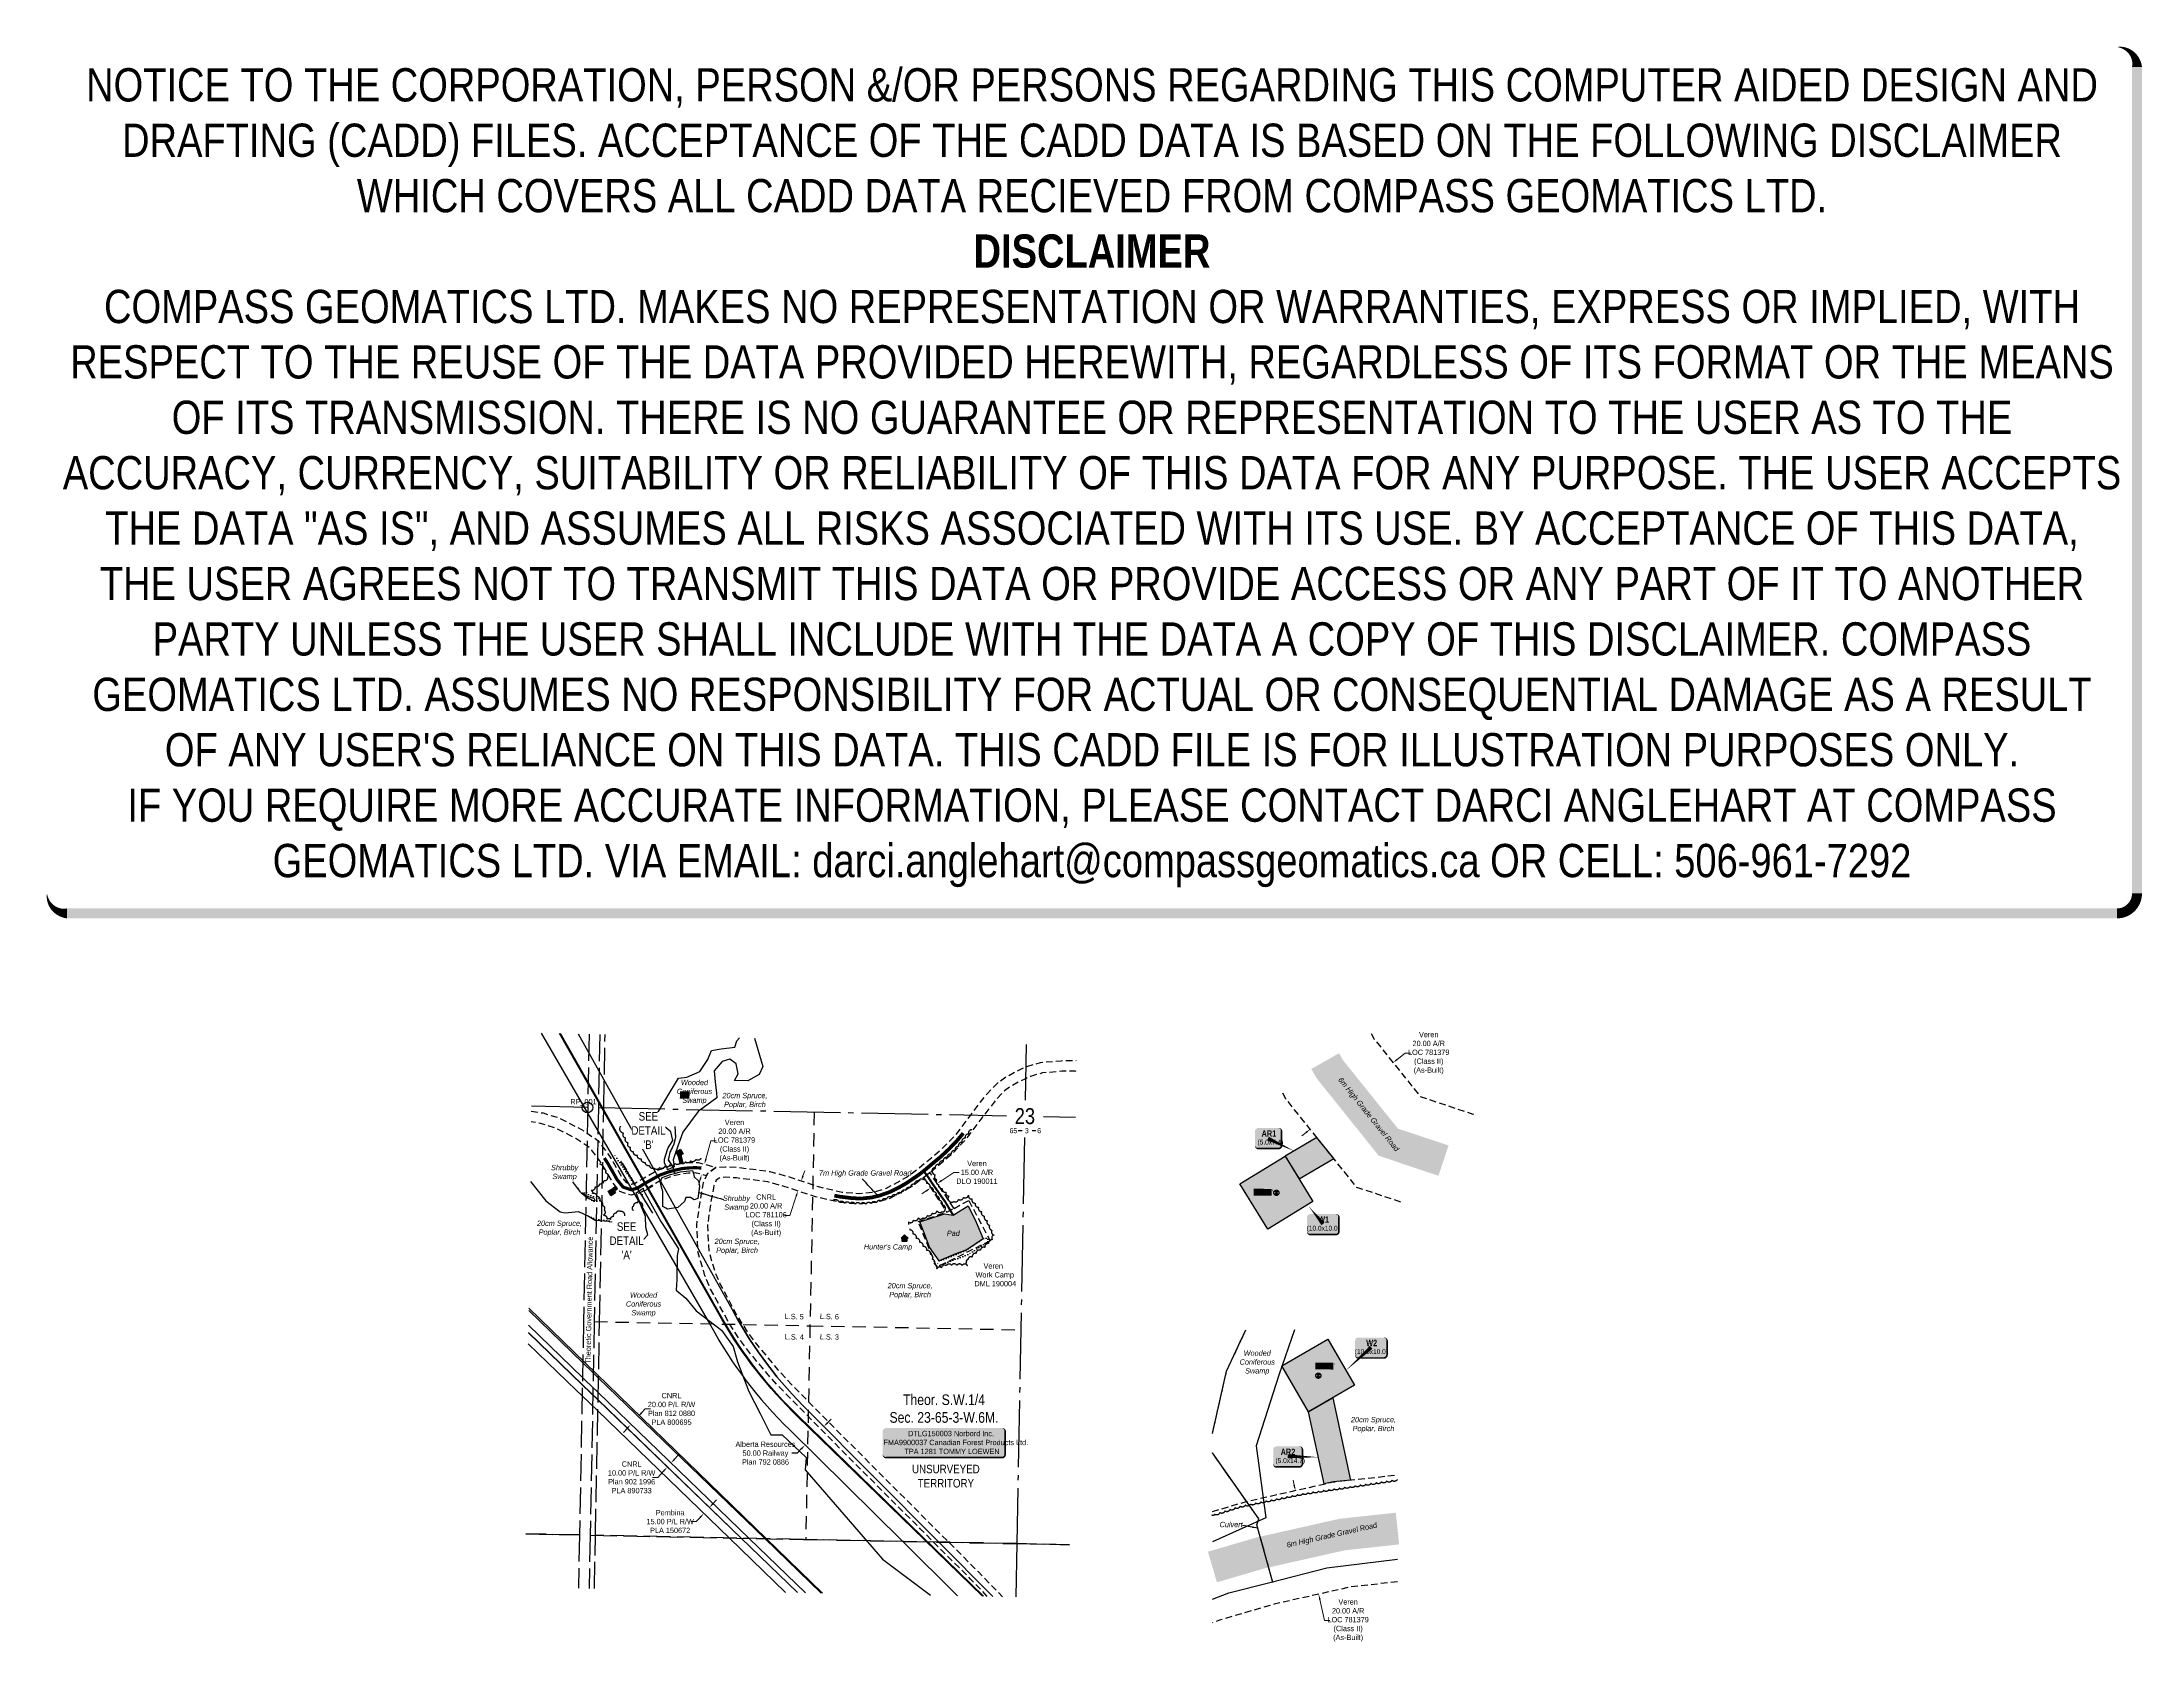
# Model space of a CAD drawing. Extents: x 411663 to 415611, y 6054512 to 6057545.
import ezdxf
from ezdxf.enums import TextEntityAlignment as Align

# ---------------------------------------------------------------- set-up
doc = ezdxf.new("R2010")
doc.units = 0
doc.header["$LTSCALE"] = 5
doc.header["$PDSIZE"] = 0.5
for name, pattern in [('0', [1, 1, 0]), ('DASHED', [19.05, 12.7, -6.35]), ('foc-ACCESSROAD', [3.75, 2.5, -1.25]), ('foc-LSD', [8, 5, -3]), ('foc-QUARTERLINE', [33, 25, -3, 2, -3]), ('foc-SEISMIC', [20.5, 15, -1, 0.5, -1, 0.5, -1, 0.5, -1]), ('foc-TOPO', [1, 0.2, -0.8]), ('foc-TOPO-ephemeral', [6.25, 3.125, -0.625, 0.625, -0.625, 0.625, -0.625]), ('foc-UNSURVEYED', [12.5, 10, -2.5])]:
    doc.linetypes.add(name, pattern=pattern)
for name, color, linetype in [('10', 1, 'Continuous'), ('35', 37, 'Continuous'), ('9', 3, 'Continuous'), ('AS-RAILWAY', 13, 'TRACKS'), ('AS-RESIDENCE', 14, 'Continuous'), ('AS-ROADS', 254, 'Continuous'), ('AS-SEISMIC', 224, 'foc-SEISMIC'), ('AS-UNDERLAY-H', 141, 'Continuous'), ('C-AR', 13, 'foc-ACCESSROAD'), ('C-SYMBOL', 7, 'Continuous'), ('C-WS', 13, 'foc-ACCESSROAD'), ('DETAIL-T', 7, 'Continuous'), ('F-AR', 190, 'foc-ACCESSROAD'), ('F-RW', 190, 'Continuous'), ('L-QSEC', 8, 'foc-QUARTERLINE'), ('L-ROAD-T', 7, 'Continuous'), ('L-SECLBL', 7, 'Continuous'), ('L-SECTION-LSD', 7, 'foc-LSD'), ('L-TITLEDB', 4, 'Continuous'), ('L-TITLEDB-T', 4, 'Continuous'), ('L-UNS-T', 3, 'Continuous'), ('L-USEC', 7, 'foc-UNSURVEYED'), ('P-TEMP-BLOCKS', 250, 'Continuous'), ('P-TEMP-H', 41, 'Continuous'), ('P-TEMP_WORKSPACE', 46, 'Continuous'), ('P-TXT', 4, 'Continuous'), ('T-BUSH', 110, '0'), ('T-DRAW', 143, 'foc-TOPO-ephemeral'), ('T-GENERAL', 48, 'foc-TOPO'), ('T-LOW-AREA', 48, 'foc-TOPO'), ('WETLAND', 143, 'Continuous'), ('WETLAND-T', 146, 'Continuous')]:
    doc.layers.add(name, color=color, linetype=linetype)
for name, color, linetype, lineweight in [('AS-GENERAL', 48, 'Continuous', 18), ('C-AR-T', 13, 'Continuous', 9), ('C-WS-T', 13, 'Continuous', 9), ('F-AR-T', 190, 'Continuous', 9), ('F-RW-T', 190, 'Continuous', 9)]:
    doc.layers.add(name, color=color, linetype=linetype, lineweight=lineweight)
doc.layers.add('DISCLAIMER', color=7, linetype='Continuous', plot=False)
doc.styles.add('100L', font='ARIALN.TTF', dxfattribs={"height": 11})
doc.styles.add('175L', font='ARIALN.TTF', dxfattribs={"height": 20})
doc.styles.add('80', font='ARIALN.TTF', dxfattribs={"height": 10})
doc.styles.add('80CG', font='ARIALN.TTF', dxfattribs={"height": 10})
doc.styles.add('80L', font='ARIALN.TTF', dxfattribs={"height": 10})
doc.styles.add('BOLD', font='ARIALNB.TTF')
doc.styles.add('foc-LtypeFont', font='ARIALN.TTF', dxfattribs={"height": 7.35})
doc.styles.add('SIMPLEX', font='ARIALN.TTF')
doc.linetypes.add('foc-TOPO-flowdirection-NOLINE', pattern='A,0,[">",foc-LtypeFont,S=0.3,R=0,X=0,Y=-0.945],-20,[">",foc-LtypeFont,S=0.3,R=0,X=0,Y=-0.945],0', length=20)
doc.linetypes.add('TRACKS', pattern='A,3.81,[130,ltypeshp1.shx,S=6.35,R=0,X=0,Y=0],3.81', length=7.62)
doc.dimstyles.new('Compass 5 000', dxfattribs={"dimscale": 5, "dimtxt": 9, "dimasz": 2, "dimexe": 0.2, "dimexo": 0.0625, "dimgap": 0.5, "dimtad": 0, "dimtih": 1, "dimtoh": 1, "dimzin": 0, "dimdsep": 46, "dimtxsty": '80CG', "dimcen": 0.1, "dimse1": 1, "dimse2": 1, "dimclrd": 256, "dimclrt": 256, "dimaunit": 1, "dimadec": 4, "dimazin": 0, "dimtfac": 0.06, "dimtofl": 0, "dimtmove": 0, "dimatfit": 1, "dimfxl": 0.2, "dimtolj": 1, "dimtzin": 0, "dimlwd": -1, "dimarcsym": 0})

# ---------------------------------------------------------------- blocks, each defined once
blk = doc.blocks.new('L-SECLBL')
at = {"layer": '9', "color": 7}
for p, q in [((-5.1, -27.8), (-12.3, -27.8)), ((20.7, -27.8), (13.5, -27.8))]:
    blk.add_line(p, q, dxfattribs=at)
at = {"layer": '10', "color": 2, "style": 'SIMPLEX'}
blk.add_attdef('SEC', text='', height=30, dxfattribs=at).set_placement((0, 0), align=Align.MIDDLE)
at = {"layer": '10', "color": 5, "style": '80L'}
blk.add_attdef('TWP', text='', height=9.5, dxfattribs=at).set_placement((-14.4, -27.4), align=Align.MIDDLE_RIGHT)
blk.add_attdef('RGE', text='', height=9.5, dxfattribs=at).set_placement((3.6, -27.4), align=Align.MIDDLE_CENTER)
blk.add_attdef('MER', text='', height=9.5, dxfattribs=at).set_placement((23.2, -27.4), align=Align.MIDDLE_LEFT)
blk = doc.blocks.new('*D423')
at = {"layer": 'C-AR-T', "transparency": 16777216}
for p, q in [((413354.3, 6055404.6), (413377, 6055419.9)), ((413377, 6055419.9), (413387, 6055419.9)), ((413325.2, 6055385), (413316.9, 6055379.5))]:
    blk.add_line(p, q, dxfattribs=at)
for points in [[(413353.3, 6055406), (413355.2, 6055403.2), (413346, 6055399)], [(413324.3, 6055386.4), (413326.2, 6055383.7), (413333.5, 6055390.6)]]:
    blk.add_solid(points, dxfattribs=at)
at = {"layer": 'C-AR-T', "transparency": 16777216, "insert": (413420.5, 6055419.9), "char_height": 10, "attachment_point": 5, "style": '80CG'}
blk.add_mtext('\\A1;Veren\\P15.00 A/R\\PDLO 190011', dxfattribs=at)
blk = doc.blocks.new('*D424')
at = {"layer": 'F-RW-T', "transparency": 16777216}
for p, q in [((412789.9, 6054967.8), (412796.7, 6054975.1)), ((412796.7, 6054975.1), (412806.7, 6054975.1)), ((412762.7, 6054938.5), (412755.9, 6054931.1))]:
    blk.add_line(p, q, dxfattribs=at)
for points in [[(412788.7, 6054968.9), (412791.1, 6054966.6), (412783.1, 6054960.4)], [(412761.5, 6054939.6), (412763.9, 6054937.3), (412769.5, 6054945.8)]]:
    blk.add_solid(points, dxfattribs=at)
at = {"layer": 'F-RW-T', "transparency": 16777216, "insert": (412846.3, 6054975.1), "char_height": 10, "attachment_point": 5, "style": '80CG'}
blk.add_mtext('\\A1;CNRL\\P20.00 P/L R/W\\PPlan 812 0880\\PPLA 800695', dxfattribs=at)
blk = doc.blocks.new('*D425')
at = {"layer": 'F-RW-T', "transparency": 16777216}
for p, q in [((412831.7, 6054858.7), (412820.4, 6054846.5)), ((412852.1, 6054880.7), (412858.9, 6054888)), ((412820.4, 6054846.5), (412810.4, 6054846.5))]:
    blk.add_line(p, q, dxfattribs=at)
for points in [[(412830.5, 6054859.8), (412832.9, 6054857.6), (412838.5, 6054866)], [(412850.9, 6054881.8), (412853.3, 6054879.6), (412845.3, 6054873.4)]]:
    blk.add_solid(points, dxfattribs=at)
at = {"layer": 'F-RW-T', "transparency": 16777216, "insert": (412771.3, 6054846.5), "char_height": 10, "attachment_point": 5, "style": '80CG'}
blk.add_mtext('\\A1;CNRL\\P10.00 P/L R/W\\PPlan 902 1996\\PPLA 890733', dxfattribs=at)
blk = doc.blocks.new('*D426')
at = {"layer": 'F-RW-T', "transparency": 16777216}
for p, q in [((412900.1, 6054771.1), (412892.8, 6054763.3)), ((412923.9, 6054796.8), (412930.7, 6054804.1)), ((412892.8, 6054763.3), (412882.8, 6054763.3))]:
    blk.add_line(p, q, dxfattribs=at)
for points in [[(412898.9, 6054772.3), (412901.3, 6054770), (412906.9, 6054778.5)], [(412922.7, 6054797.9), (412925.1, 6054795.6), (412917.1, 6054789.4)]]:
    blk.add_solid(points, dxfattribs=at)
at = {"layer": 'F-RW-T', "transparency": 16777216, "insert": (412843.7, 6054763.3), "char_height": 10, "attachment_point": 5, "style": '80CG'}
blk.add_mtext('\\A1;Pembina\\P15.00 P/L R/W\\PPLA 150672', dxfattribs=at)
blk = doc.blocks.new('*U421')
h = blk.add_hatch(color=255)
edge = h.paths.add_edge_path()
edge.add_line((-109, -28.5), (109, -28.5))
edge.add_arc((109, -22.5), 6, 270, 360)
edge.add_line((115, -22.5), (115, 21))
edge.add_arc((109, 21), 6, 0, 90)
edge.add_line((109, 27), (-109, 27))
edge.add_arc((-109, 21), 6, 90, 180)
edge.add_line((-115, 21), (-115, -22.5))
edge.add_arc((-109, -22.5), 6, 180, 270)
at = {"color": 44, "flags": 128}
blk.add_lwpolyline([(-109, -28.5, 3, 3, 0), (109, -28.5, 3, 3, 0.414214), (115, -22.5, 3, 3, 0), (115, 21, 3, 0, 0.414214), (109, 27, 0, 0, 0), (-109, 27, 0, 0, 0.414214), (-115, 21, 0, 0, 0), (-115, -22.5, 0, 3, 0.414214)], format="xyseb", close=True, dxfattribs=at)
at = {"color": 44, "style": '80'}
blk.add_attdef('ENTER_TEXT_001', (-36, -5), '', height=10, dxfattribs=at)
blk = doc.blocks.new('res_occ')
for points in [[(0.1, 0.89), (-1.26, -0.37), (1.46, -0.37)], [(-0.9, -1.43), (1.1, -1.43), (1.1, -0.37), (-0.9, -0.37)]]:
    blk.add_hatch(color=14).paths.add_polyline_path(points)
at = {"color": 14}
for points in [[(0.1, 0.89), (-1.26, -0.37), (1.46, -0.37)], [(-0.9, -1.43), (1.1, -1.43), (1.1, -0.37), (-0.9, -0.37)]]:
    blk.add_lwpolyline(points, close=True, dxfattribs=at)
blk = doc.blocks.new('*D428')
at = {"layer": 'C-AR-T', "transparency": 16777216}
for p, q in [((412910.9, 6055444.9), (412920.4, 6055479.2)), ((412920.4, 6055479.2), (412930.4, 6055479.2)), ((412900.2, 6055406.4), (412897.5, 6055396.8))]:
    blk.add_line(p, q, dxfattribs=at)
for points in [[(412909.3, 6055445.4), (412912.5, 6055444.5), (412908.2, 6055435.3)], [(412898.6, 6055406.8), (412901.8, 6055406), (412902.9, 6055416)]]:
    blk.add_solid(points, dxfattribs=at)
at = {"layer": 'C-AR-T', "transparency": 16777216, "insert": (412964.7, 6055479.2), "char_height": 10, "attachment_point": 5, "style": '80CG'}
blk.add_mtext('\\A1;Veren\\P20.00 A/R\\PLOC 781379\\P(Class II)\\P(As-Built)', dxfattribs=at)
blk = doc.blocks.new('*D429')
at = {"layer": 'L-TITLEDB-T', "transparency": 16777216}
for p, q in [((413139.6, 6054949.1), (413146.7, 6054956.1)), ((413082.3, 6054892), (413072.3, 6054892)), ((413090.3, 6054900), (413082.3, 6054892))]:
    blk.add_line(p, q, dxfattribs=at)
for points in [[(413138.5, 6054950.3), (413140.8, 6054947.9), (413132.5, 6054942)], [(413089.1, 6054901.2), (413091.5, 6054898.8), (413097.4, 6054907.1)]]:
    blk.add_solid(points, dxfattribs=at)
at = {"layer": 'L-TITLEDB-T', "transparency": 16777216, "insert": (413022.9, 6054892), "char_height": 10, "attachment_point": 5, "style": '80CG'}
blk.add_mtext('\\A1;Alberta Resources\\P50.00 Railway\\PPlan 792 0886', dxfattribs=at)
blk = doc.blocks.new('*D474')
at = {"layer": 'F-AR-T', "transparency": 16777216}
for p, q in [((413093.4, 6055413.3), (413096.6, 6055422.8)), ((413080.7, 6055375.4), (413068.4, 6055338.8)), ((413068.4, 6055338.8), (413058.4, 6055338.8))]:
    blk.add_line(p, q, dxfattribs=at)
for points in [[(413091.8, 6055413.8), (413095, 6055412.8), (413090.2, 6055403.8)], [(413079.1, 6055375.9), (413082.3, 6055374.9), (413083.9, 6055384.9)]]:
    blk.add_solid(points, dxfattribs=at)
at = {"layer": 'F-AR-T', "transparency": 16777216, "insert": (413024.1, 6055338.8), "char_height": 10, "attachment_point": 5, "style": '80CG'}
blk.add_mtext('\\A1;CNRL\\P20.00 A/R\\PLOC 781106\\P(Class II)\\P(As-Built)', dxfattribs=at)
blk = doc.blocks.new('*U482')
h = blk.add_hatch(color=191)
edge = h.paths.add_edge_path()
edge.add_line((-24, -20), (24, -20))
edge.add_arc((24, -14), 6, 270, 360)
edge.add_line((30, -14), (30, 12.5))
edge.add_arc((24, 12.5), 6, 0, 90)
edge.add_line((24, 18.5), (-24, 18.5))
edge.add_arc((-24, 12.5), 6, 90, 180)
edge.add_line((-30, 12.5), (-30, -14))
edge.add_arc((-24, -14), 6, 180, 270)
at = {"color": 250, "flags": 128}
blk.add_lwpolyline([(-24, -20, 3, 3, 0), (24, -20, 3, 3, 0.414214), (30, -14, 3, 3, 0), (30, 12.5, 3, 0, 0.414214), (24, 18.5, 0, 0, 0), (-24, 18.5, 0, 0, 0.414214), (-30, 12.5, 0, 0, 0), (-30, -14, 0, 3, 0.414214)], format="xyseb", close=True, dxfattribs=at)
at = {"flags": 128}
blk.add_lwpolyline([(-26.3, 32.5, 0, 7.5, 0), (0, 0, 0, 0, 0)], format="xyseb", dxfattribs=at)
at = {"color": 250}
for tag, p, height, style in [('TEMP_AREA_W1_001', (-9.2, 2.2), 12, 'BOLD'), ('ENTER_TEXT_001', (-30.7, -12.5), 9, '80')]:
    blk.add_attdef(tag, p, '', height=height, dxfattribs=dict(at, style=style))
blk = doc.blocks.new('*U483')
h = blk.add_hatch(color=191)
edge = h.paths.add_edge_path()
edge.add_line((-19, -20), (19, -20))
edge.add_arc((19, -14), 6, 270, 360)
edge.add_line((25, -14), (25, 12.5))
edge.add_arc((19, 12.5), 6, 0, 90)
edge.add_line((19, 18.5), (-19, 18.5))
edge.add_arc((-19, 12.5), 6, 90, 180)
edge.add_line((-25, 12.5), (-25, -14))
edge.add_arc((-19, -14), 6, 180, 270)
at = {"color": 250, "flags": 128}
blk.add_lwpolyline([(-19, -20, 3, 3, 0), (19, -20, 3, 3, 0.414214), (25, -14, 3, 3, 0), (25, 12.5, 3, 0, 0.414214), (19, 18.5, 0, 0, 0), (-19, 18.5, 0, 0, 0.414214), (-25, 12.5, 0, 0, 0), (-25, -14, 0, 3, 0.414214)], format="xyseb", close=True, dxfattribs=at)
at = {"flags": 128}
blk.add_lwpolyline([(48.3, -24.6, 0, 7.5, 0), (-0.6, -1.2, 0, 0, 0)], format="xyseb", dxfattribs=at)
at = {"color": 250}
for tag, p, height, style in [('TEMP_AREA_W1_001', (-9.2, 2.2), 12, 'BOLD'), ('ENTER_TEXT_001', (-30.7, -12.5), 9, '80')]:
    blk.add_attdef(tag, p, '', height=height, dxfattribs=dict(at, style=style))
blk = doc.blocks.new('*X488')
at = {"color": 0}
for p, q in [((102.1, -2061.6), (108.8, -2061.6)), ((102.1, -2068.4), (108.8, -2068.4)), ((102.2, -2061.7), (108.8, -2061.7)), ((102.2, -2068.3), (108.7, -2068.3)), ((102.3, -2061.4), (108.6, -2061.4)), ((102.3, -2061.9), (108.6, -2061.9)), ((102.3, -2068.1), (108.6, -2068.1)), ((102.3, -2068.6), (108.7, -2068.6)), ((102.5, -2061.2), (108.5, -2061.2)), ((102.5, -2062), (108.4, -2062)), ((102.5, -2068), (108.4, -2068)), ((102.5, -2068.7), (108.5, -2068.7)), ((102.6, -2062.2), (108.3, -2062.2)), ((102.7, -2061.1), (108.2, -2061.1)), ((102.7, -2067.8), (108.3, -2067.8)), ((102.7, -2068.9), (108.3, -2068.9)), ((102.8, -2062.3), (108.1, -2062.3)), ((102.8, -2067.7), (108.1, -2067.7)), ((102.9, -2060.9), (108, -2060.9)), ((102.9, -2069.1), (108, -2069.1)), ((103, -2062.5), (108, -2062.5)), ((103, -2067.5), (108, -2067.5)), ((103.1, -2062.7), (107.8, -2062.7)), ((103.1, -2067.3), (107.8, -2067.3)), ((103.2, -2060.8), (107.7, -2060.8)), ((103.2, -2069.2), (107.8, -2069.2)), ((103.3, -2062.8), (107.7, -2062.8)), ((103.3, -2067.2), (107.6, -2067.2)), ((103.4, -2063), (107.5, -2063)), ((103.4, -2067), (107.5, -2067)), ((103.5, -2060.6), (107.4, -2060.6)), ((103.5, -2069.4), (107.4, -2069.4)), ((103.6, -2063.1), (107.3, -2063.1)), ((103.6, -2066.9), (107.3, -2066.9)), ((103.7, -2063.3), (107.2, -2063.3)), ((103.8, -2066.7), (107.2, -2066.7)), ((103.9, -2060.5), (107, -2060.5)), ((103.9, -2063.4), (107, -2063.4)), ((103.9, -2066.6), (107, -2066.6)), ((103.9, -2069.5), (107.1, -2069.5)), ((104.1, -2063.6), (106.9, -2063.6)), ((104.1, -2066.4), (106.9, -2066.4)), ((104.2, -2063.7), (106.7, -2063.7)), ((104.2, -2066.2), (106.7, -2066.2)), ((104.4, -2063.9), (106.6, -2063.9)), ((104.4, -2066.1), (106.6, -2066.1)), ((104.4, -2069.7), (106.5, -2069.7)), ((104.5, -2060.3), (106.5, -2060.3)), ((104.5, -2064.1), (106.4, -2064.1)), ((104.5, -2065.9), (106.4, -2065.9)), ((104.7, -2064.2), (106.3, -2064.2)), ((104.7, -2065.8), (106.2, -2065.8)), ((104.8, -2064.4), (106.1, -2064.4)), ((104.8, -2065.6), (106.1, -2065.6)), ((105, -2064.5), (105.9, -2064.5)), ((105, -2065.5), (105.9, -2065.5)), ((105.1, -2064.7), (105.8, -2064.7)), ((105.2, -2065.3), (105.8, -2065.3)), ((105.3, -2064.8), (105.6, -2064.8)), ((105.3, -2065.2), (105.6, -2065.2))]:
    blk.add_line(p, q, dxfattribs=at)
blk = doc.blocks.new('SP')
for p, q in [((0.68, -0.68), (-0.68, 0.68)), ((-0.68, -0.68), (0.68, 0.68))]:
    blk.add_line(p, q)
blk.add_circle((0, 0), 0.96)
at = {"xscale": 0.2, "yscale": 0.2, "zscale": 0.2}
blk.add_blockref('*X488', (-21.09, 413), dxfattribs=at)
blk = doc.blocks.new('*D495')
at = {"layer": 'C-AR-T', "transparency": 16777216}
for p, q in [((414210.8, 6055632.4), (414225.5, 6055644.2)), ((414225.5, 6055644.2), (414235.5, 6055644.2)), ((414039.2, 6055494.8), (414031.4, 6055488.6))]:
    blk.add_line(p, q, dxfattribs=at)
for points in [[(414209.7, 6055633.7), (414211.8, 6055631.1), (414203, 6055626.1)], [(414038.2, 6055496.1), (414040.3, 6055493.5), (414047, 6055501.1)]]:
    blk.add_solid(points, dxfattribs=at)
at = {"layer": 'Defpoints', "color": 0, "transparency": 16777216}
for p in [(414203, 6055626.1), (414208.5, 6055619.3), (414052.5, 6055494.2)]:
    blk.add_point(p, dxfattribs=at)
at = {"layer": 'C-AR-T', "transparency": 16777216, "insert": (414269.9, 6055644.2), "char_height": 10, "attachment_point": 5, "style": '80CG'}
blk.add_mtext('\\A1;Veren\\P20.00 A/R\\PLOC 781379\\P(Class II)\\P(As-Built)', dxfattribs=at)
blk = doc.blocks.new('*U481')
h = blk.add_hatch(color=191)
edge = h.paths.add_edge_path()
edge.add_line((-24, -20), (24, -20))
edge.add_arc((24, -14), 6, 270, 360)
edge.add_line((30, -14), (30, 12.5))
edge.add_arc((24, 12.5), 6, 0, 90)
edge.add_line((24, 18.5), (-24, 18.5))
edge.add_arc((-24, 12.5), 6, 90, 180)
edge.add_line((-30, 12.5), (-30, -14))
edge.add_arc((-24, -14), 6, 180, 270)
at = {"flags": 128}
blk.add_lwpolyline([(-47.2, -43.3, 0, 7.5, 0), (0, 0, 0, 0, 0)], format="xyseb", dxfattribs=at)
at = {"color": 250, "flags": 128}
blk.add_lwpolyline([(-24, -20, 3, 3, 0), (24, -20, 3, 3, 0.414214), (30, -14, 3, 3, 0), (30, 12.5, 3, 0, 0.414214), (24, 18.5, 0, 0, 0), (-24, 18.5, 0, 0, 0.414214), (-30, 12.5, 0, 0, 0), (-30, -14, 0, 3, 0.414214)], format="xyseb", close=True, dxfattribs=at)
at = {"color": 250}
for tag, p, height, style in [('TEMP_AREA_W1_001', (-9.2, 2.2), 12, 'BOLD'), ('ENTER_TEXT_001', (-30.7, -12.5), 9, '80')]:
    blk.add_attdef(tag, p, '', height=height, dxfattribs=dict(at, style=style))
blk = doc.blocks.new('*U494')
h = blk.add_hatch(color=191)
edge = h.paths.add_edge_path()
edge.add_line((-21.5, -20), (21.5, -20))
edge.add_arc((21.5, -14), 6, 270, 360)
edge.add_line((27.5, -14), (27.5, 12.5))
edge.add_arc((21.5, 12.5), 6, 0, 90)
edge.add_line((21.5, 18.5), (-21.5, 18.5))
edge.add_arc((-21.5, 12.5), 6, 90, 180)
edge.add_line((-27.5, 12.5), (-27.5, -14))
edge.add_arc((-21.5, -14), 6, 180, 270)
at = {"color": 250, "flags": 128}
blk.add_lwpolyline([(-21.5, -20, 3, 3, 0), (21.5, -20, 3, 3, 0.414214), (27.5, -14, 3, 3, 0), (27.5, 12.5, 3, 0, 0.414214), (21.5, 18.5, 0, 0, 0), (-21.5, 18.5, 0, 0, 0.414214), (-27.5, 12.5, 0, 0, 0), (-27.5, -14, 0, 3, 0.414214)], format="xyseb", close=True, dxfattribs=at)
at = {"flags": 128}
blk.add_lwpolyline([(57.4, -1.7, 0, 7.5, 0), (0, 0, 0, 0, 0)], format="xyseb", dxfattribs=at)
at = {"color": 250}
for tag, p, height, style in [('TEMP_AREA_W1_001', (-9.2, 2.2), 12, 'BOLD'), ('ENTER_TEXT_001', (-30.7, -12.5), 9, '80')]:
    blk.add_attdef(tag, p, '', height=height, dxfattribs=dict(at, style=style))
blk = doc.blocks.new('*D496')
at = {"layer": 'C-AR-T', "transparency": 16777216}
for p, q in [((414016.9, 6054831.6), (414014.8, 6054841.4)), ((414065.2, 6054617.1), (414074.1, 6054577.4)), ((414074.1, 6054577.4), (414084.1, 6054577.4))]:
    blk.add_line(p, q, dxfattribs=at)
for points in [[(414018.6, 6054832), (414015.3, 6054831.2), (414019.1, 6054821.9)], [(414066.8, 6054617.4), (414063.6, 6054616.7), (414063, 6054626.8)]]:
    blk.add_solid(points, dxfattribs=at)
at = {"layer": 'Defpoints', "color": 0, "transparency": 16777216}
for p in [(414017.9, 6054821.6), (414061.8, 6054626.5), (414063, 6054626.8)]:
    blk.add_point(p, dxfattribs=at)
at = {"layer": 'C-AR-T', "transparency": 16777216, "insert": (414118.4, 6054577.4), "char_height": 10, "attachment_point": 5, "style": '80CG'}
blk.add_mtext('\\A1;Veren\\P20.00 A/R\\PLOC 781379\\P(Class II)\\P(As-Built)', dxfattribs=at)
blk = doc.blocks.new('Disclaimer_Legal')
at = {"layer": 'DISCLAIMER', "color": 254, "flags": 128}
blk.add_lwpolyline([(-3612.9, -1104.6, 37.5, 37.5, 0), (4096.1, -1104.6, 37.5, 37.5, 0.414214), (4171.1, -1029.6, 37.5, 37.5, 0), (4171.1, 2078.7, 37.5, 0, 0.414214), (4096.1, 2153.7, 0, 0, 0), (-3612.9, 2153.7, 0, 0, 0.414214), (-3687.9, 2078.7, 0, 0, 0), (-3687.9, -1029.6, 0, 37.5, 0.414214)], format="xyseb", close=True, dxfattribs=at)
at = {"layer": 'DISCLAIMER', "color": 254, "insert": (241.6, 533.9), "char_height": 125, "width": 7717.568, "attachment_point": 5, "style": '80'}
blk.add_mtext('NOTICE TO THE CORPORATION, PERSON &/OR PERSONS REGARDING THIS COMPUTER AIDED DESIGN AND DRAFTING (CADD) FILES. ACCEPTANCE OF THE CADD DATA IS BASED ON THE FOLLOWING DISCLAIMER WHICH COVERS ALL CADD DATA RECIEVED FROM COMPASS GEOMATICS LTD.\\P{\\fArial Narrow|b1|i0|c0|p34;DISCLAIMER}\\PCOMPASS GEOMATICS LTD. MAKES NO REPRESENTATION OR WARRANTIES, EXPRESS OR IMPLIED, WITH RESPECT TO THE REUSE OF THE DATA PROVIDED HEREWITH, REGARDLESS OF ITS FORMAT OR THE MEANS OF ITS TRANSMISSION. THERE IS NO GUARANTEE OR REPRESENTATION TO THE USER AS TO THE ACCURACY, CURRENCY, SUITABILITY OR RELIABILITY OF THIS DATA FOR ANY PURPOSE. THE USER ACCEPTS THE DATA "AS IS", AND ASSUMES ALL RISKS ASSOCIATED WITH ITS USE. BY ACCEPTANCE OF THIS DATA, THE USER AGREES NOT TO TRANSMIT THIS DATA OR PROVIDE ACCESS OR ANY PART OF IT TO ANOTHER PARTY UNLESS THE USER SHALL INCLUDE WITH THE DATA A COPY OF THIS DISCLAIMER. COMPASS GEOMATICS LTD. ASSUMES NO RESPONSIBILITY FOR ACTUAL OR CONSEQUENTIAL DAMAGE AS A RESULT OF ANY USER\'S RELIANCE ON THIS DATA. THIS CADD FILE IS FOR ILLUSTRATION PURPOSES ONLY.\\PIF YOU REQUIRE MORE ACCURATE INFORMATION, PLEASE CONTACT DARCI ANGLEHART AT COMPASS GEOMATICS LTD. VIA EMAIL: darci.anglehart@compassgeomatics.ca OR CELL: 506-961-7292', dxfattribs=at)

msp = doc.modelspace()

# ---------------------------------------------------------------- hatches: boundary and pattern name
at = {"layer": 'AS-ROADS'}
h = msp.add_hatch(color=256, dxfattribs=at)
h.dxf.hatch_style = 1
h.paths.add_polyline_path([(413404.227, 6055356.789), (413418.792, 6055326.595), (413432.314, 6055295.034), (413401.419, 6055274.043), (413378.663, 6055266.309), (413349.637, 6055253.636), (413331.333, 6055279.546), (413321.222, 6055306.148), (413312.933, 6055327.201), (413328.519, 6055332.204), (413359.231, 6055341.703), (413375.687, 6055339.584), (413375.76, 6055339.54)])
at = {"layer": 'AS-UNDERLAY-H'}
h = msp.add_hatch(color=256, dxfattribs=at)
h.dxf.hatch_style = 1
h.paths.add_polyline_path([(412862.266, 6055572.315), (412880.333, 6055572.315), (412879.916, 6055558.629), (412861.849, 6055558.629)])
at = {"layer": 'P-TEMP-H'}
h = msp.add_hatch(color=256, dxfattribs=at)
h.dxf.hatch_style = 1
h.paths.add_polyline_path([(414059.762, 6055485.196), (413999.842, 6055450.498), (414026.05, 6055407.921), (414091.392, 6055445.759)])
h = msp.add_hatch(color=256, dxfattribs=at)
h.dxf.hatch_style = 1
h.paths.add_polyline_path([(412854.377, 6055458.651), (412863.027, 6055463.66), (412868.036, 6055455.01), (412859.386, 6055450.001)])
h = msp.add_hatch(color=256, dxfattribs=at)
h.dxf.hatch_style = 1
h.paths.add_polyline_path([(412862.288, 6055436.447), (412859.386, 6055450.001), (412863.933, 6055452.634), (412867.239, 6055437.193), (412864.083, 6055436.85)])
h = msp.add_hatch(color=256, dxfattribs=at)
h.dxf.hatch_style = 1
h.paths.add_polyline_path([(413999.842, 6055450.498), (414052.261, 6055365.337), (413967.1, 6055312.919), (413914.682, 6055398.079)])
h = msp.add_hatch(color=256, dxfattribs=at)
h.dxf.hatch_style = 1
h.paths.add_polyline_path([(412735.681, 6055389.759), (412740.923, 6055381.243), (412732.407, 6055376.001), (412727.165, 6055384.517)])
h = msp.add_hatch(color=256, dxfattribs=at)
h.dxf.hatch_style = 1
h.paths.add_polyline_path([(412741.673, 6055393.229), (412735.681, 6055389.759), (412738.302, 6055385.501), (412744.836, 6055389.285)])
h = msp.add_hatch(color=256, dxfattribs=at)
h.dxf.hatch_style = 1
h.paths.add_polyline_path([(413994.01, 6055056.041), (414080.511, 6055106.131), (414130.601, 6055019.63), (414044.1, 6054969.54)])
h = msp.add_hatch(color=256, dxfattribs=at)
h.dxf.hatch_style = 1
h.paths.add_polyline_path([(414073.122, 6054833.999), (414044.1, 6054969.54), (414089.573, 6054995.872), (414122.635, 6054841.462), (414091.067, 6054838.035)])

# ---------------------------------------------------------------- linework, layer by layer
at = {"layer": '35', "color": 3}
msp.add_circle((412688.345, 6055542.03), 10, dxfattribs=at)
at = {"layer": 'AS-GENERAL', "flags": 128}
for points, const_width in [([(412849.613, 6055428.73), (412852.679, 6055417.912)], 1.999), ([(412785.106, 6055384.973), (412778.459, 6055394.851)], 1.999), ([(412811.946, 6055394.651), (412794.591, 6055384.549)], 1.999), ([(413946.371, 6054756.832), (413977.031, 6054648.652)], 1)]:
    msp.add_lwpolyline(points, dxfattribs=dict(at, const_width=const_width))
at = {"layer": 'AS-ROADS', "flags": 128}
for points, const_width in [([(414297.71, 6055442.089), (414193.95, 6055476.689), (414083.95, 6055613.839), (414075.248, 6055629.143)], 59.974), ([(413394.885, 6055493.594), (413382.191, 6055478.513), (413366.45, 6055462.326), (413352.088, 6055449.058), (413336.065, 6055435.746), (413320.387, 6055422.507), (413308.572, 6055413.553), (413287.174, 6055399.17), (413272.46, 6055390.744), (413255.744, 6055382.687), (413237.023, 6055376.127), (413221.874, 6055372.602), (413202.125, 6055370.622), (413184.583, 6055371.55), (413162.777, 6055374.272), (413152.445, 6055376.225)], 6.997), ([(412902.51, 6055428.005), (412891.216, 6055428.802), (412877.182, 6055428.182), (412865.68, 6055426.933), (412850.34, 6055423.483), (412839.496, 6055420.305), (412823.598, 6055414.578), (412796.567, 6055399.357), (412782.053, 6055390.333), (412770.671, 6055387.183), (412755.092, 6055392.378), (412744.092, 6055406.093), (412735.081, 6055421.94), (412726.539, 6055436.759), (412719.895, 6055446.973)], 5.997), ([(413375.76, 6055339.54), (413360.773, 6055364.721), (413354.312, 6055373.704), (413347.726, 6055383.105), (413341.578, 6055391.928), (413335.171, 6055401.111), (413329.507, 6055410.122), (413323.171, 6055418.428), (413320.387, 6055422.507)], 3.998), ([(414211.12, 6054750.164), (414107.041, 6054738.862), (413953.641, 6054704.362), (413863.229, 6054677.866)], 59.974)]:
    msp.add_lwpolyline(points, dxfattribs=dict(at, const_width=const_width))
msp.add_lwpolyline([(413404.227, 6055356.789), (413418.792, 6055326.595), (413432.314, 6055295.034), (413401.419, 6055274.043), (413378.663, 6055266.309), (413349.637, 6055253.636), (413331.333, 6055279.546), (413321.222, 6055306.148), (413312.933, 6055327.201), (413328.519, 6055332.204), (413359.231, 6055341.703), (413375.687, 6055339.584), (413375.76, 6055339.54)], close=True, dxfattribs=at)
at = {"layer": 'C-AR', "flags": 128}
for points in [[(414161.536, 6055680.798), (414167.346, 6055670.579), (414253.943, 6055562.609), (414352.89, 6055529.614), (414359.364, 6055531.405)], [(414217.302, 6055364.091), (414134.837, 6055391.59), (414001.434, 6055557.92), (413993.241, 6055572.328)], [(412582.569, 6055535.094), (412604.655, 6055531.572), (412634.351, 6055522.496), (412677.245, 6055500.54), (412687.709, 6055493.562), (412707.807, 6055480.16), (412717.36, 6055467.379), (412728.318, 6055452.464), (412735.109, 6055442.025), (412743.8, 6055426.947), (412752.432, 6055411.767), (412761.091, 6055400.97), (412770.986, 6055397.67), (412777.805, 6055399.558), (412791.736, 6055407.625), (412819.725, 6055423.832), (412836.438, 6055429.853), (412847.879, 6055433.206), (412864.083, 6055436.85), (412876.465, 6055438.195), (412891.392, 6055438.854), (412896.645, 6055438.484), (412929.588, 6055429.336), (412914.013, 6055417.849), (412912.117, 6055413.449), (412893.284, 6055418.68), (412891.128, 6055418.832), (412877.987, 6055418.251), (412867.365, 6055417.098), (412852.889, 6055413.842), (412842.642, 6055410.839), (412827.946, 6055405.545), (412801.801, 6055390.352), (412785.882, 6055381.05), (412770.444, 6055376.778), (412749.181, 6055383.868), (412735.84, 6055400.501), (412726.45, 6055417.015), (412718.057, 6055431.575), (412711.56, 6055441.564), (412693.855, 6055465.437), (412687.252, 6055469.84), (412666.154, 6055483.909), (412626.831, 6055503.891), (412600.138, 6055512.05), (412582.308, 6055514.893)], [(413863.229, 6054782.308), (413929.034, 6054801.593), (414091.067, 6054838.035), (414211.12, 6054851.071)], [(414211.12, 6054649.982), (414123.895, 6054640.51), (413979.129, 6054607.952), (413876.664, 6054577.923), (413863.229, 6054573.083)]]:
    msp.add_lwpolyline(points, dxfattribs=at)
at = {"layer": 'C-AR'}
msp.add_lwpolyline([(413377.403, 6055352.287), (413332.234, 6055419.411), (413320.522, 6055409.959), (413364.101, 6055345.198)], close=True, dxfattribs=at)
at = {"layer": 'C-WS'}
msp.add_lwpolyline([(413377.41, 6055352.289), (413405.201, 6055367.1), (413445.556, 6055291.194), (413345.105, 6055241.666), (413309.918, 6055327.604), (413364.108, 6055345.201), (413364.108, 6055345.201), (413377.41, 6055352.289)], close=True, dxfattribs=at)
at = {"layer": 'F-AR', "flags": 128}
for points in [[(413439.982, 6054622.671), (413408.421, 6054655.175), (413338.764, 6054724.898), (413313.761, 6054749.932), (413208.056, 6054855.43), (413118.315, 6054945.697), (413056.909, 6055007.832), (413031.199, 6055035.666), (412995.3, 6055078.354), (412972.539, 6055108.249), (412952.06, 6055140.685), (412919.845, 6055200.473), (412909.171, 6055225.631), (412896.511, 6055268.567), (412893.72, 6055320.562), (412899.897, 6055364.311), (412906.681, 6055400.67), (412914.084, 6055417.85), (412929.666, 6055429.342), (412947.939, 6055430.641), (412970.235, 6055429.312), (412999.959, 6055426.017), (413031.303, 6055421.439), (413063.813, 6055412.688), (413122.274, 6055393.071), (413166.95, 6055383.017), (413197.782, 6055380.311), (413227.299, 6055383.225), (413249.046, 6055389.324), (413288.225, 6055410.636), (413310.825, 6055427.683), (413335.424, 6055447.965), (413359.804, 6055469.013), (413384.057, 6055494.376), (413405.5, 6055523.123), (413408.958, 6055527.663), (413439.477, 6055567.756), (413459.475, 6055588.586), (413474.874, 6055599.265), (413492.935, 6055609.281), (413512.318, 6055618.292), (413514.096, 6055619.119), (413539.758, 6055626.571), (413579.052, 6055629.969), (413606.268, 6055630.09), (413607.301, 6055629.94)], [(413607.021, 6055609.78), (413604.868, 6055610.093), (413579.96, 6055609.984), (413543.442, 6055606.826), (413521.138, 6055600.349), (413511.893, 6055596.05), (413502.008, 6055591.454), (413485.443, 6055582.269), (413472.51, 6055573.299), (413454.689, 6055554.738), (413433.708, 6055527.174), (413421.464, 6055511.094), (413399.35, 6055481.444), (413373.59, 6055454.507), (413348.316, 6055432.686), (413323.208, 6055411.984), (413299.079, 6055393.784), (413256.616, 6055370.687), (413231.007, 6055363.504), (413197.892, 6055360.236), (413163.868, 6055363.22), (413116.885, 6055373.793), (413058.03, 6055393.543), (413027.246, 6055401.831), (412997.412, 6055406.187), (412968.538, 6055409.388), (412948.053, 6055410.609), (412936.865, 6055409.813), (412930.302, 6055404.972), (412925.922, 6055394.808), (412919.629, 6055361.078), (412913.786, 6055319.692), (412916.347, 6055271.975), (412928.021, 6055232.384), (412937.884, 6055209.136), (412969.331, 6055150.774), (412988.975, 6055119.661), (413010.911, 6055090.848), (413046.199, 6055048.888), (413071.363, 6055021.644), (413132.512, 6054959.77), (413222.205, 6054869.551), (413327.893, 6054764.07), (413367.589, 6054724.328), (413422.664, 6054669.202), (413468.391, 6054622.108)]]:
    msp.add_lwpolyline(points, dxfattribs=at)
at = {"layer": 'F-RW'}
for points in [[(413098.018, 6054629.451), (412992.083, 6054731.767), (412708.468, 6055005.707), (412684.172, 6055029.175), (412678.865, 6055034.311), (412577.364, 6055132.546)], [(412577.364, 6055132.546), (412678.865, 6055034.311), (412684.172, 6055029.175), (412708.468, 6055005.707), (412992.083, 6054731.767), (413098.018, 6054629.451)], [(412577.719, 6055160.012), (412679.39, 6055061.61), (412698.057, 6055043.545), (412708.993, 6055032.981), (413021.449, 6054731.184), (413127.383, 6054628.868)], [(413060.852, 6054630.187), (412955.188, 6054732.243), (412707.524, 6054971.459), (412677.907, 6055000.065), (412667.876, 6055009.754), (412576.915, 6055097.788)], [(412577.182, 6055118.403), (412678.301, 6055020.537), (412707.918, 6054991.931), (412977.23, 6054731.805), (413082.894, 6054629.75)], [(413083.336, 6054629.742), (412977.401, 6054732.058), (412708.205, 6054992.071), (412678.602, 6055020.665), (412577.187, 6055118.816)]]:
    msp.add_lwpolyline(points, dxfattribs=at)
at = {"layer": 'L-QSEC', "flags": 128}
for points in [[(413513.18, 6055660.398), (413511.183, 6055555.719)], [(412688.643, 6055542.024), (412582.965, 6055544.119)], [(412708.75, 6055541.626), (413476.091, 6055526.421)], [(413545.329, 6055525.05), (413605.83, 6055523.853)], [(413509.848, 6055485.763), (413495.272, 6054721.807)], [(413495.272, 6054721.807), (413493.36, 6054621.613)]]:
    msp.add_lwpolyline(points, dxfattribs=at)
at = {"layer": 'L-SECTION-LSD', "flags": 128}
for points in [[(413114.556, 6055533.585), (413098.611, 6054729.415)], [(412701.002, 6055139.311), (413106.584, 6055131.536)], [(413106.584, 6055131.536), (413502.945, 6055123.938)]]:
    msp.add_lwpolyline(points, dxfattribs=at)
at = {"layer": 'L-TITLEDB', "linetype": 'Continuous'}
for points in [[(412601.365, 6055681.749), (412919.946, 6055131.593)], [(412670.949, 6055680.127), (412963.196, 6055156.638)], [(413384.083, 6054623.779), (413280.878, 6054725.788), (413068.61, 6054935.594)]]:
    msp.add_lwpolyline(points, dxfattribs=at)
msp.add_lwpolyline([(412963.196, 6055156.638, 0.07438651), (413103.585, 6054971.15, -0.07438651)], format="xyb", close=True, dxfattribs=at)
at = {"layer": 'L-USEC'}
for p, q in [((412691.294, 6055679.653), (412688.641, 6055541.932)), ((412711.4, 6055679.185), (412708.748, 6055541.544)), ((412718.783, 6055541.335), (412721.435, 6055678.951)), ((412688.641, 6055541.932), (412680.901, 6055140.019)), ((412708.748, 6055541.544), (412701.008, 6055139.632)), ((412711.044, 6055139.423), (412718.783, 6055541.335)), ((412680.901, 6055140.019), (412673.16, 6054738.106)), ((412701.008, 6055139.632), (412693.268, 6054737.719)), ((412703.303, 6054737.509), (412711.044, 6055139.423)), ((412673.16, 6054738.106), (412572.291, 6054740.106)), ((412572.291, 6054740.106), (412673.16, 6054738.106)), ((412673.16, 6054738.106), (412671.231, 6054637.912)), ((412673.16, 6054738.106), (412673.16, 6054738.106)), ((412693.268, 6054737.719), (412691.338, 6054637.513)), ((412693.268, 6054737.719), (413094.234, 6054729.758)), ((412701.374, 6054637.314), (412703.303, 6054737.509)), ((413094.234, 6054729.758), (412703.303, 6054737.509)), ((413495.214, 6054721.808), (413094.234, 6054729.758)), ((413094.234, 6054729.758), (413495.214, 6054721.808)), ((413594.686, 6054719.839), (413495.214, 6054721.808)), ((413495.214, 6054721.808), (413594.686, 6054719.839))]:
    msp.add_line(p, q, dxfattribs=at)
at = {"layer": 'P-TEMP_WORKSPACE'}
for points in [[(414059.762, 6055485.196), (413999.842, 6055450.498), (414026.05, 6055407.921), (414091.392, 6055445.759)], [(412854.377, 6055458.651), (412863.027, 6055463.66), (412868.036, 6055455.01), (412859.386, 6055450.001)], [(412862.288, 6055436.447), (412859.386, 6055450.001), (412863.933, 6055452.634), (412867.239, 6055437.193), (412864.083, 6055436.85)], [(413999.842, 6055450.498), (414052.261, 6055365.337), (413967.1, 6055312.919), (413914.682, 6055398.079)], [(412735.681, 6055389.759), (412740.923, 6055381.243), (412732.407, 6055376.001), (412727.165, 6055384.517)], [(412741.673, 6055393.229), (412735.681, 6055389.759), (412738.302, 6055385.501), (412744.836, 6055389.285)], [(413994.01, 6055056.041), (414080.511, 6055106.131), (414130.601, 6055019.63), (414044.1, 6054969.54)], [(414073.122, 6054833.999), (414044.1, 6054969.54), (414089.573, 6054995.872), (414122.635, 6054841.462), (414091.067, 6054838.035)]]:
    msp.add_lwpolyline(points, close=True, dxfattribs=at)
at = {"layer": 'T-BUSH', "flags": 128}
for points in [[(412901.418, 6055446.534, -0.52056705), (412891.733, 6055444.061, -0.52056705), (412882.145, 6055441.236, -0.52056705), (412872.329, 6055439.453, -0.52056705), (412862.439, 6055437.998, -0.52056705), (412852.6, 6055436.255, -0.52056705), (412842.887, 6055433.95, -0.52056705), (412833.371, 6055430.891, -0.52056705), (412823.676, 6055428.663, -0.52056705), (412813.745, 6055427.536, -0.52056705), (412805.267, 6055432.585, -0.52056705), (412797.038, 6055438.228, -0.52056705), (412789.665, 6055444.977, -0.52056705), (412782.277, 6055451.71, -0.52056705), (412774.753, 6055458.291, -0.52056705), (412769.154, 6055466.485, -0.52056705), (412764.57, 6055475.363, -0.52056705), (412760.111, 6055484.309, -0.52056705), (412755.962, 6055493.396, -0.52056705), (412750.462, 6055506.672, -0.52056705)], [(413410.749, 6055499.891, 0.52056705), (413404.613, 6055492.001, 0.52056705), (413398.476, 6055484.111, 0.52056705), (413392.196, 6055476.335, 0.52056705), (413385.859, 6055468.604, 0.52056705), (413379.465, 6055460.93, 0.52056705), (413371.981, 6055454.303, 0.52056705), (413364.498, 6055447.676, 0.52056705), (413356.921, 6055441.157, 0.52056705), (413349.322, 6055434.663, 0.52056705), (413341.724, 6055428.169, 0.52056705), (413335.977, 6055423.258, 0.52056705)], [(412710.954, 6055435.939, -0.52056705), (412716.499, 6055427.622, -0.52056705), (412722.044, 6055419.305, -0.52056705), (412726.037, 6055410.51, -0.52056705), (412718.77, 6055404.026, -0.52056705), (412710.607, 6055398.257, -0.52056705), (412702.451, 6055392.48, -0.52056705), (412695.017, 6055385.798, -0.52056705), (412697.667, 6055380.491, -0.52056705), (412705.87, 6055375.234, -0.52056705), (412710.995, 6055366.653, -0.52056705), (412716.121, 6055358.071, -0.52056705), (412719.594, 6055349.193, -0.52056705), (412718.099, 6055339.455, -0.52056705), (412724.583, 6055331.848, -0.52056705), (412732.116, 6055331.213, -0.52056705), (412737.597, 6055337.344, -0.52056705), (412742.924, 6055344.043, -0.52056705), (412750.428, 6055347.145, -0.52056705), (412757.614, 6055338.111, -0.52056705)], [(413291.855, 6055321.785, 0.32152665), (413292.024, 6055326.4, 0.52056705), (413301.397, 6055329.873, 0.52056705), (413310.312, 6055334.295, 0.52056705), (413318.969, 6055334.342, 0.52056705), (413327.51, 6055339.011, 0.52056705), (413336.497, 6055343.384, 0.52056705), (413345.495, 6055347.738, 0.52056705), (413354.89, 6055346.187, 0.52056705), (413360.912, 6055350.268, 0.52056705), (413355.359, 6055358.578, 0.52056705), (413349.832, 6055366.907, 0.52056705), (413344.332, 6055375.253, 0.52056705), (413338.831, 6055383.599, 0.52056705), (413332.588, 6055391.399, 0.52056705), (413326.101, 6055398.996, 0.52056705), (413319.165, 6055406.193, 0.52056705), (413310.765, 6055403.5, 0.52056705), (413302.936, 6055397.285, 0.52056705), (413295.076, 6055391.116, 0.52056705), (413286.469, 6055386.032, 0.52056705), (413277.862, 6055380.949, 0.52056705), (413268.725, 6055376.921, 0.52056705), (413259.516, 6055373.033, 0.52056705), (413250.241, 6055369.309, 0.52056705), (413240.935, 6055365.66, 0.52056705), (413231.369, 6055362.933, 0.52056705), (413221.529, 6055361.178, 0.52056705), (413211.629, 6055360.062, 0.52056705), (413201.634, 6055359.995, 0.52056705), (413191.652, 6055360.379, 0.52056705), (413181.682, 6055361.087, 0.52056705), (413171.732, 6055362.045, 0.52056705), (413161.874, 6055363.624, 0.52056705), (413148.663, 6055366.247)], [(413337.207, 6055424.351, 0.52056705), (413341.871, 6055415.51, 0.52056705), (413344.809, 6055406.038, 0.52056705), (413347.979, 6055396.839, 0.52056705), (413355.051, 6055389.775, 0.52056705), (413362.123, 6055382.711, 0.52056705), (413368.514, 6055375.435, 0.52056705), (413368.43, 6055366.066, 0.52056705), (413376.813, 6055365.453, 0.52056705), (413386.13, 6055369.057, 0.52056705), (413395.329, 6055372.967, 0.52056705), (413404.528, 6055376.877, 0.52056705), (413410.978, 6055370.039, 0.52056705), (413417.168, 6055362.191, 0.52056705), (413423.359, 6055354.344, 0.52056705), (413429.143, 6055346.208, 0.52056705), (413434.484, 6055337.759, 0.52056705), (413439.826, 6055329.31, 0.52056705), (413444.482, 6055320.496, 0.52056705), (413448.528, 6055311.356, 0.52056705), (413452.574, 6055302.215, 0.52056705), (413449.268, 6055293.084, 0.52056705), (413442.282, 6055285.935, 0.52056705), (413435.295, 6055278.787, 0.52056705), (413426.949, 6055273.351, 0.52056705), (413418.811, 6055267.641, 0.52056705), (413411.663, 6055260.653, 0.52056705), (413403.469, 6055255.826, 0.52056705), (413400.697, 6055251.287, 0.52056705), (413402.757, 6055244.852, 0.52056705), (413392.763, 6055245.007, 0.52056705), (413382.768, 6055245.161, 0.52056705), (413372.774, 6055245.315, 0.52056705), (413362.947, 6055244.61, 0.52056705), (413353.749, 6055240.698, 0.52056705), (413345.157, 6055238.593, 0.52056705), (413340.181, 6055247.262, 0.52056705), (413336.788, 6055256.646, 0.52056705), (413333.141, 6055265.852, 0.52056705), (413326.295, 6055273.135, 0.52056705), (413319.448, 6055280.417, 0.52056705), (413313.027, 6055288.071, 0.52056705), (413306.745, 6055295.846, 0.52056705), (413300.463, 6055303.621, 0.52056705), (413294.552, 6055311.648, 0.08423298), (413295.115, 6055313.61, 0.08423298)], [(412774.703, 6055348.087, -0.52056705), (412775.462, 6055357.129, -0.52056705), (412782.634, 6055363.236, -0.52056705), (412784.896, 6055365.361, -0.52056705), (412790.637, 6055353.514, -0.52056705)], [(414210.683, 6054842.249, -0.52056705), (414200.794, 6054840.794, -0.52056705), (414190.905, 6054839.339, -0.52056705), (414181.015, 6054837.884, -0.52056705), (414171.126, 6054836.428, -0.52056705), (414161.237, 6054834.973, -0.52056705), (414151.348, 6054833.518, -0.52056705), (414141.459, 6054832.063, -0.52056705), (414131.57, 6054830.608, -0.52056705), (414121.68, 6054829.153, -0.52056705), (414111.791, 6054827.698, -0.52056705), (414101.902, 6054826.243, -0.52056705), (414092.013, 6054824.788, -0.52056705), (414082.124, 6054823.332, -0.52056705), (414072.234, 6054821.877, -0.52056705), (414062.345, 6054820.422, -0.52056705), (414052.456, 6054818.967, -0.52056705), (414042.567, 6054817.512, -0.52056705), (414032.695, 6054815.956, -0.52056705), (414022.898, 6054813.975, -0.52056705), (414013.101, 6054811.994, -0.52056705), (414003.303, 6054810.014, -0.52056705), (413993.506, 6054808.033, -0.52056705), (413983.708, 6054806.053, -0.52056705), (413973.911, 6054804.072, -0.52056705), (413964.113, 6054802.091, -0.52056705), (413954.316, 6054800.111, -0.52056705), (413944.518, 6054798.13, -0.52056705), (413934.721, 6054796.15, -0.52056705), (413924.923, 6054794.169, -0.52056705), (413915.126, 6054792.188, -0.52056705), (413905.593, 6054789.195, -0.52056705), (413896.077, 6054786.135, -0.52056705), (413886.561, 6054783.076, -0.52056705), (413877.045, 6054780.017, -0.52056705), (413867.529, 6054776.958, -0.52056705), (413862.311, 6054775.281, -0.52056705)]]:
    msp.add_lwpolyline(points, format="xyb", dxfattribs=at)
at = {"layer": 'T-DRAW', "flags": 128}
for points in [[(412852.679, 6055417.912), (412849.657, 6055428.771), (412850.015, 6055429.915), (412840.67, 6055443.166), (412843.97, 6055457.668), (412851.269, 6055473.359), (412854.23, 6055486.48), (412853.244, 6055506.291)], [(412753.378, 6055437.459), (412767.86, 6055413.503), (412775.321, 6055400.593), (412778.459, 6055394.851), (412780.458, 6055392.663), (412785.106, 6055384.973), (412787.023, 6055381.802), (412803.558, 6055354.449)], [(413863.229, 6054928.823), (413889.941, 6055046.212), (413926.088, 6055123.919)], [(413977.031, 6054648.652), (413946.811, 6054757.242), (413950.391, 6054768.682), (413863.229, 6054892.277)]]:
    msp.add_lwpolyline(points, dxfattribs=at)
at = {"layer": 'T-DRAW', "linetype": 'foc-TOPO-flowdirection-NOLINE', "ltscale": 0.85, "flags": 128}
for points in [[(412852.679, 6055417.912), (412849.657, 6055428.771), (412850.015, 6055429.915), (412840.67, 6055443.166), (412843.97, 6055457.668), (412851.269, 6055473.359), (412854.23, 6055486.48), (412853.244, 6055506.291)], [(413863.229, 6054928.823), (413889.941, 6055046.212), (413926.088, 6055123.919)], [(413977.031, 6054648.652), (413946.811, 6054757.242), (413950.391, 6054768.682), (413863.229, 6054892.277)]]:
    msp.add_lwpolyline(points, dxfattribs=at)
at = {"layer": 'T-DRAW', "linetype": 'foc-TOPO-flowdirection-NOLINE', "flags": 128}
msp.add_lwpolyline([(412811.332, 6055343.212), (412787.023, 6055381.802), (412785.106, 6055384.973), (412780.458, 6055392.663), (412778.459, 6055394.851), (412775.321, 6055400.593), (412767.86, 6055413.503), (412751.086, 6055441.158)], dxfattribs=at)
at = {"layer": 'T-GENERAL', "flags": 128}
msp.add_lwpolyline([(413350.669, 6055245.066), (413346.553, 6055248.058), (413349.301, 6055252.951), (413399.444, 6055273.023), (413432.045, 6055295.359), (413440.375, 6055296.605), (413441.721, 6055290.31), (413407.081, 6055267.108), (413350.669, 6055245.066)], dxfattribs=at)
at = {"layer": 'T-LOW-AREA', "flags": 128}
for points in [[(412776.912, 6055396.972), (412764.719, 6055415.125), (412758.153, 6055424.565), (412752.068, 6055433.714), (412744.498, 6055444.914), (412739.205, 6055452.139)], [(412791.22, 6055378.631), (412785.106, 6055384.973)], [(412743.693, 6055316.181), (412731.968, 6055328.741), (412702.895, 6055332.316), (412689.355, 6055337.724)], [(412765.69, 6055299.779), (412743.693, 6055316.181)]]:
    msp.add_lwpolyline(points, dxfattribs=at)
msp.add_lwpolyline([(412705.69, 6055365.625), (412702.83, 6055364.954), (412702.834, 6055364.961), (412690.651, 6055369.612), (412679.263, 6055379.946), (412685.114, 6055383.203), (412690.984, 6055377.436), (412704.23, 6055373.244), (412708.717, 6055370.336), (412706.561, 6055366.719)], close=True, dxfattribs=at)
at = {"layer": 'WETLAND', "flags": 128}
for points in [[(412845.087, 6055495.954), (412814.562, 6055522.157), (412837.452, 6055560.511), (412859.183, 6055596.923), (412875.012, 6055599.1), (412899.56, 6055609.408), (412914.249, 6055632.303), (412921.376, 6055649.027), (412939.334, 6055652.377), (412965.437, 6055655.283), (412969.336, 6055667.28), (412973.982, 6055673.066)], [(413002.205, 6055672.408), (413017.974, 6055618.893), (413010.95, 6055604.14), (412989.908, 6055592.128), (412964.593, 6055592.859), (412971.449, 6055605.219), (412967.768, 6055624.266), (412956.079, 6055632.943), (412941.658, 6055628.176), (412926.497, 6055611.117), (412928.487, 6055589.933), (412930.728, 6055569.03), (412931.685, 6055560.111), (412896.105, 6055534.325), (412867.295, 6055495.555)], [(412867.295, 6055495.555), (412861.798, 6055480.057), (412853.772, 6055456.906), (412849.545, 6055443.624), (412851.335, 6055430.083), (412838.896, 6055424.502), (412838.173, 6055428.546), (412832.815, 6055437.268), (412833.195, 6055444.592), (412838.652, 6055462.864), (412839.865, 6055465.961), (412848.573, 6055480.007), (412845.087, 6055495.954)], [(413130.284, 6054628.811), (412577.777, 6055164.48)], [(414017.542, 6055123.919), (413987.961, 6055038.592), (413945.691, 6054905.772), (413963.591, 6054770.362), (413863.229, 6054725.333)], [(413863.229, 6054617.541), (413894.294, 6054629.086), (413970.928, 6054648.845), (414078.61, 6054676.61), (414211.12, 6054692.524)]]:
    msp.add_lwpolyline(points, dxfattribs=at)
for points in [[(412885.968, 6055423.486), (412887.435, 6055417.994), (412889.156, 6055411.553), (412897.105, 6055403.881), (412898.891, 6055394.133), (412895.575, 6055370.617), (412889.073, 6055368.224), (412882.162, 6055372.741), (412873.449, 6055372.891), (412870.695, 6055364.947), (412858.439, 6055353.571), (412838.594, 6055350.675), (412835.5, 6055352.484), (412830.216, 6055355.572), (412830.213, 6055382.819), (412829.067, 6055386.933), (412828.5, 6055387.5), (412828.82, 6055387.82), (412824.835, 6055402.13), (412825.573, 6055402.477), (412828.447, 6055410.025), (412844.405, 6055415.955), (412852.069, 6055417.931), (412862.837, 6055420.708), (412880.389, 6055422.816), (412885.968, 6055423.486)], [(412702.074, 6055366.248), (412698.705, 6055366.36), (412686.305, 6055373.008), (412676.338, 6055380.635), (412677.5, 6055381.255), (412678.752, 6055381.356), (412680.332, 6055380.608), (412682.271, 6055379.042), (412685.188, 6055376.71), (412691.548, 6055374.217), (412699.467, 6055371.507), (412701.544, 6055369.664), (412702.074, 6055366.248)]]:
    msp.add_lwpolyline(points, close=True, dxfattribs=at)

# ---------------------------------------------------------------- block references
at = {"layer": 'AS-RESIDENCE', "xscale": 4.997830000000006, "yscale": 4.997830000000006, "zscale": 4.997830000000006}
msp.add_blockref('res_occ', (413284.021, 6055297.817), dxfattribs=at)
at = {"layer": 'AS-SEISMIC'}
for p, xscale, yscale, zscale in [((412861.206, 6055456.83), 4.997829999999988, 4.997829999999988, 4.997829999999988), ((412734.044, 6055382.88), 4.997829999999988, 4.997829999999988, 4.997829999999988), ((413983.471, 6055381.708), 4.997829999999991, 4.997829999999991, 4.997829999999991), ((414062.305, 6055037.835), 4.99783, 4.99783, 4.99783)]:
    msp.add_blockref('SP', p, dxfattribs=dict(at, xscale=xscale, yscale=yscale, zscale=zscale))
at = {"layer": 'C-AR-T', "xscale": 0.5, "yscale": 0.5, "zscale": 0.5}
msp.add_blockref('Disclaimer_Legal', (413516.007, 6056459.191), dxfattribs=at)
at = {"layer": 'L-SECLBL', "xscale": 0.999566, "yscale": 0.999566, "zscale": 0.999566}
msp.add_blockref('L-SECLBL', (413510.611, 6055525.737), dxfattribs=at).add_auto_attribs({'SEC': '23', 'TWP': '65', 'RGE': '3', 'MER': '6'})
at = {"layer": 'P-TEMP-BLOCKS'}
ref = msp.add_blockref('*U483', (413968.286, 6055484.742), dxfattribs=dict(at, xscale=0.999568499999997, yscale=0.999568499999997, zscale=0.999568499999997))
ref.add_attrib('TEMP_AREA_W1_001', 'AR1', (413955.665, 6055486.986), dxfattribs={"layer": '0', "color": 250, "height": 11.9948, "style": 'BOLD'})
ref.add_attrib('ENTER_TEXT_001', '(5.0x7.4)', (413947.953, 6055472.278), dxfattribs={"layer": '0', "color": 250, "height": 8.9961, "style": '80'})
at = {"layer": 'P-TEMP-BLOCKS', "xscale": 0.999568499999997, "yscale": 0.999568499999997, "zscale": 0.999568499999997}
for name, p, values in [('*U482', (414071.134, 6055323.005), {'TEMP_AREA_W1_001': 'W1', 'ENTER_TEXT_001': '(10.0x10.0)'}), ('*U481', (414161.56, 6055090.929), {'TEMP_AREA_W1_001': 'W2', 'ENTER_TEXT_001': '(10.0x10.0)'})]:
    msp.add_blockref(name, p, dxfattribs=at).add_auto_attribs(values)
at = {"layer": 'P-TEMP-BLOCKS'}
ref = msp.add_blockref('*U494', (414004.96, 6054886.052), dxfattribs=dict(at, xscale=0.999568499999997, yscale=0.999568499999997, zscale=0.999568499999997))
ref.add_attrib('TEMP_AREA_W1_001', 'AR2', (413991.567, 6054888.296), dxfattribs={"layer": '0', "color": 250, "height": 11.9948, "style": 'BOLD'})
ref.add_attrib('ENTER_TEXT_001', '(5.0x14.7)', (413981.761, 6054873.588), dxfattribs={"layer": '0', "color": 250, "height": 8.9961, "style": '80'})

# ---------------------------------------------------------------- texts
at = {"color": 224, "char_height": 9.9909, "attachment_point": 1, "rotation": 359.905776, "style": '80L', "bg_fill": 1, "box_fill_scale": 1.15, "bg_fill_color": 41, "bg_fill_transparency": 0}
for s, insert in [("BH '1'", (413942.339, 6055387.508)), ("BH '2'", (414058.36, 6055060.8))]:
    msp.add_mtext_dynamic_manual_height_columns(s, width=30.63142, gutter_width=112.448, heights=[0], dxfattribs=dict(at, insert=insert))
at = {"layer": '35', "color": 3, "style": '80'}
msp.add_attdef('RP_001', (412655.984, 6055547.784), 'RP', height=10, dxfattribs=at)
at = {"layer": 'AS-GENERAL', "char_height": 9.99135, "width": 145.85363, "attachment_point": 5, "style": '80CG'}
for insert, rotation in [((414156.085, 6055528.27), 308.731062), ((414087.974, 6054736.801), 12.675051)]:
    msp.add_mtext('\\A1;{\\fArial Narrow|b0|i1|c0|p34;6m High Grade Gravel Road}', dxfattribs=dict(at, insert=insert, rotation=rotation))
at = {"layer": 'AS-GENERAL', "attachment_point": 5, "style": '80CG'}
for s, insert, char_height in [('\\A1;{\\fArial Narrow|b0|i1|c0|p34;7m High Grade Gravel Road}', (413210.383, 6055417.367), 9.99566), ("\\A1;{\\fArial Narrow|b0|i1|c0|p34;Hunter's Camp}", (413253.375, 6055278.416), 9.99566), ('\\A1;{\\fArial Narrow|b0|i1|c0|p34;Pad}', (413376.088, 6055305.381), 9.99566), ('\\A1;{\\fArial Narrow|b0|i1|c0|p34;Culvert}', (413898.465, 6054757.71), 9.99137)]:
    msp.add_mtext(s, dxfattribs=dict(at, insert=insert, char_height=char_height))
at = {"layer": 'C-WS-T', "insert": (413410.207, 6055248.983), "char_height": 9.99566, "attachment_point": 1, "style": '80L'}
msp.add_mtext_dynamic_manual_height_columns('\\pi22.7209;Veren\\P\\pi7.66263;Work Camp \\P\\pi5.49782;DML 190004', width=75.13559, gutter_width=49.978, heights=[0], dxfattribs=at)
at = {"layer": 'L-ROAD-T', "style": '80L'}
msp.add_text('Theoretic Government Road Allowance', height=9.99566, rotation=88.933418, dxfattribs=at).set_placement((412691.315, 6055179.584), align=Align.MIDDLE_CENTER)
at = {"layer": 'T-BUSH', "char_height": 10.00385, "attachment_point": 5, "style": '80CG'}
for insert in [(412984.323, 6055554.525), (412635.637, 6055314.383), (412969.516, 6055280.424), (413294.853, 6055197.061), (414166.047, 6054945.149)]:
    msp.add_mtext('\\A1;{\\fArial Narrow|b0|i1|c0|p34;20cm Spruce,\\PPoplar, Birch}', dxfattribs=dict(at, insert=insert))
at = {"layer": 'WETLAND-T', "char_height": 9.99568, "attachment_point": 5, "style": '80CG'}
for s, insert, width in [('\\A1;{\\fArial Narrow|b0|i1|c0|p34;Wooded Coniferous Swamp}', (412889.394, 6055570.776), 55.95579), ('\\A1;{\\fArial Narrow|b0|i1|c0|p34;Shrubby Swamp}', (412645.293, 6055419.087), 42.63276), ('\\A1;{\\fArial Narrow|b0|i1|c0|p34;Shrubby Swamp}', (412968.307, 6055361.387), 42.63276), ('\\A1;{\\fArial Narrow|b0|i1|c0|p34;Wooded Coniferous Swamp}', (412793.739, 6055171.098), 55.95579), ('\\A1;{\\fArial Narrow|b0|i1|c0|p34;Wooded Coniferous Swamp}', (413947.503, 6055061.919), 55.95579)]:
    msp.add_mtext(s, dxfattribs=dict(at, insert=insert, width=width))

# ---------------------------------------------------------------- dimensions: what is measured, and where the dimension line sits
at = {"layer": 'C-AR-T'}
for base, p1, p2, angle, text, picture, middle in [((414202.982, 6055626.147), (414052.504, 6055494.244), (414208.455, 6055619.323), 38.731062, 'Veren\\P20.00 A/R\\PLOC 781379\\P(Class II)\\P(As-Built)', '*D495', (414269.862, 6055644.245)), ((412908.227, 6055435.295), (412900.646, 6055416.653), (412905.994, 6055435.915), 74.481915, 'Veren\\P20.00 A/R\\PLOC 781379\\P(Class II)\\P(As-Built)', '*D428', (412964.744, 6055479.244)), ((413345.968, 6055399.001), (413336.378, 6055386.397), (413348.817, 6055394.767), 33.937321, 'Veren\\P15.00 A/R\\PDLO 190011', '*D423', (413420.534, 6055419.912)), ((414063.008, 6054626.817), (414017.937, 6054821.587), (414061.802, 6054626.546), 282.675051, 'Veren\\P20.00 A/R\\PLOC 781379\\P(Class II)\\P(As-Built)', '*D496', (414118.429, 6054577.433))]:
    dim = msp.add_linear_dim(base=base, p1=p1, p2=p2, angle=angle, text=text, dimstyle='Compass 5 000', dxfattribs=at)
    dim.commit()
    dim.dimension.update_dxf_attribs({"geometry": picture, "text_midpoint": middle, "dimtype": 161})
at = {"layer": 'F-AR-T'}
dim = msp.add_linear_dim(base=(413083.861, 6055384.875), p1=(413086.741, 6055404.994), p2=(413080.382, 6055386.042), angle=251.450254, text='CNRL\\P20.00 A/R\\PLOC 781106\\P(Class II)\\P(As-Built)', dimstyle='Compass 5 000', dxfattribs=at)
dim.commit()
dim.dimension.update_dxf_attribs({"geometry": '*D474', "text_midpoint": (413024.091, 6055338.777), "dimtype": 161})
at = {"layer": 'F-RW-T'}
for base, p1, p2, angle, text, picture, middle in [((412783.117, 6054960.442), (412850.942, 6054870.16), (412864.553, 6054884.817), 47.118634, 'CNRL\\P20.00 P/L R/W\\PPlan 812 0880\\PPLA 800695', '*D424', (412846.267, 6054975.097)), ((412838.507, 6054866.041), (412906.964, 6054816.117), (412900.157, 6054808.787), 227.117995, 'CNRL\\P10.00 P/L R/W\\PPlan 902 1996\\PPLA 890733', '*D425', (412771.29, 6054846.518)), ((412917.11, 6054789.45), (412879.453, 6054803.938), (412889.666, 6054814.936), 47.11862, 'Pembina\\P15.00 P/L R/W\\PPLA 150672', '*D426', (412843.71, 6054763.267))]:
    dim = msp.add_linear_dim(base=base, p1=p1, p2=p2, angle=angle, text=text, dimstyle='Compass 5 000', override={"dimtxt": 10, "dimclrd": 256, "dimclrt": 256}, dxfattribs=at)
    dim.commit()
    dim.dimension.update_dxf_attribs({"geometry": picture, "text_midpoint": middle, "dimtype": 161})
at = {"layer": 'L-TITLEDB-T'}
dim = msp.add_linear_dim(base=(413132.547, 6054942.035), p1=(413092.93, 6054911.557), p2=(413128.081, 6054946.524), angle=44.849146, text='Alberta Resources\\P50.00 Railway\\PPlan 792 0886', dimstyle='Compass 5 000', override={"dimtxt": 10}, dxfattribs=at)
dim.commit()
dim.dimension.update_dxf_attribs({"geometry": '*D429', "text_midpoint": (413022.873, 6054892.021), "dimtype": 161})

# ---------------------------------------------------------------- leaders
at = {"layer": 'AS-GENERAL', "path_type": 1}
for points in [[(413233.358, 6055377.064), (413204.857, 6055407.625)], [(413948.548, 6054751.002), (413919.902, 6054756.04)]]:
    msp.add_leader(points, dimstyle='Compass 5 000', override={"dimgap": 0.5, "dimtad": 0}, dxfattribs=at)
at = {"layer": 'WETLAND-T', "path_type": 1}
msp.add_leader([(412676.015, 6055382.395), (412660.766, 6055402.222)], dimstyle='Compass 5 000', override={"dimgap": 0.5, "dimtad": 0}, dxfattribs=at)
msp.add_leader([(412898.061, 6055381.944), (412944.09, 6055368.924)], dimstyle='Compass 5 000', dxfattribs=at)

# ---------------------------------------------------------------- next in the draw order: texts
at = {"layer": 'C-SYMBOL', "color": 3, "insert": (413358.619, 6055002.495), "char_height": 20, "width": 203.24229, "attachment_point": 2, "style": '175L', "bg_fill": 3, "box_fill_scale": 1.15, "bg_fill_color": 256, "bg_fill_true_color": 256, "bg_fill_transparency": 0}
msp.add_mtext('Theor. S.W.1/4 \\PSec. 23-65-3-W.6M.', dxfattribs=at)
at = {"layer": 'L-UNS-T', "color": 3, "insert": (413362.088, 6054848.682), "char_height": 16, "attachment_point": 5, "style": '80L', "bg_fill": 3, "box_fill_scale": 1.15, "bg_fill_color": 256, "bg_fill_true_color": 256, "bg_fill_transparency": 0}
msp.add_mtext_dynamic_manual_height_columns('UNSURVEYED TERRITORY', width=126.3592, gutter_width=47.48, heights=[0], dxfattribs=at)

# ---------------------------------------------------------------- next in the draw order: linework, layer by layer
at = {"layer": 'L-TITLEDB', "linetype": 'Continuous'}
msp.add_lwpolyline([(413348.988, 6054724.452), (413103.585, 6054971.15), (413348.988, 6054724.452), (413450.439, 6054622.463)], dxfattribs=at)
at = {"layer": 'WETLAND', "flags": 128}
msp.add_lwpolyline([(412580.861, 6055402.984), (412609.878, 6055366.439), (412626.494, 6055353.674), (412636.864, 6055345.707), (412646.048, 6055343.552), (412671.196, 6055346.573), (412690.452, 6055337.686), (412702.417, 6055329.848), (412728.146, 6055328.037), (412745.539, 6055317.65), (412763.663, 6055302.803), (412777.834, 6055294.41), (412793.358, 6055293.75), (412801.769, 6055302.767), (412797.981, 6055316.438), (412797.484, 6055337.214), (412790.963, 6055351.976), (412779.771, 6055381.319), (412793.197, 6055390.175), (412793.551, 6055386.468), (412826.403, 6055327.553), (412835.619, 6055313.117), (412859.094, 6055276.348), (412856.802, 6055263.364), (412856.475, 6055218.195), (412855.196, 6055198.215), (412873.162, 6055183.099), (412892.444, 6055159.327), (412940.42, 6055123.35), (412962.151, 6055092.369), (412970.335, 6055063.517), (412991.917, 6055008.172), (413012.706, 6054966.683), (413033.003, 6054926.177), (413054.512, 6054926.198), (413099.316, 6054883.688), (413097.618, 6054860.351), (413117.489, 6054837.434), (413242.928, 6054692.768), (413333.268, 6054624.787)], dxfattribs=at)

# ---------------------------------------------------------------- next in the draw order: block references
ref = msp.add_blockref('*U421', (413358.508, 6054912.068))
ref.add_attrib('ENTER_TEXT_001', 'DTLG150003 Norbord Inc.', (413291.07, 6054923.908), dxfattribs={"color": 44, "height": 10, "style": '80'})
ref.add_attrib('ENTER_TEXT_002', 'FMA9900037 Canadian Forest Products Ltd.', (413244.842, 6054907.064), dxfattribs={"color": 44, "height": 10, "style": '80'})
ref.add_attrib('ENTER_TEXT_003', 'TPA 1281 TOMMY LOEWEN', (413284.04, 6054890.22), dxfattribs={"color": 44, "height": 10, "style": '80'})

# ---------------------------------------------------------------- next in the draw order: texts
at = {"layer": 'L-SECTION-LSD', "attachment_point": 1, "rotation": 358.90179, "style": '100L', "bg_fill": 3, "box_fill_scale": 1.5, "bg_fill_color": 256, "bg_fill_transparency": 0}
for s, width, insert, char_height in [('\\pi1.98515;L.S. 4', 30.52672, (413057.395, 6055115.931), 9.99568), ('L.S. 3', 30.36281, (413125.326, 6055115.931), 9.9957)]:
    msp.add_mtext_dynamic_manual_height_columns(s, width=width, gutter_width=54.976, heights=[0], dxfattribs=dict(at, insert=insert, char_height=char_height))

# ---------------------------------------------------------------- next in the draw order: texts
for s, width, insert, char_height in [('\\pi1.75782;L.S. 5', 30.38802, (413057.395, 6055154.2), 9.99568), ('L.S. 6', 30.46998, (413125.326, 6055154.2), 9.9957)]:
    msp.add_mtext_dynamic_manual_height_columns(s, width=width, gutter_width=54.976, heights=[0], dxfattribs=dict(at, insert=insert, char_height=char_height))

# ---------------------------------------------------------------- next in the draw order: linework, layer by layer
at = {"layer": 'AS-RAILWAY', "flags": 128}
for points in [[(413430.736, 6054622.854), (413083.41, 6054960.953, -0.07047814), (412940.964, 6055143.785), (412635.634, 6055680.95)], [(413432.931, 6054622.811), (413084.454, 6054962.029, -0.07047801), (412942.266, 6055144.528), (412637.382, 6055680.909)]]:
    msp.add_lwpolyline(points, format="xyb", dxfattribs=at)
at = {"layer": 'AS-RAILWAY', "linetype": 'DASHED', "ltscale": 0.1, "const_width": 1.5, "flags": 128}
msp.add_lwpolyline([(413431.834, 6054622.832), (413083.932, 6054961.491, -0.07047807), (412941.615, 6055144.157), (412636.508, 6055680.93)], format="xyb", dxfattribs=at)
at = {"layer": 'P-TXT', "linetype": 'Continuous'}
msp.add_lwpolyline([(412919.946, 6055131.593, 0.0759684), (413068.437, 6054935.62)], format="xyb", dxfattribs=at)

# ---------------------------------------------------------------- next in the draw order: texts
at = {"layer": 'DETAIL-T', "color": 3, "char_height": 15.9931, "width": 63.60867, "attachment_point": 5, "style": '80CG', "bg_fill": 3, "box_fill_scale": 1, "bg_fill_color": 256, "bg_fill_transparency": 0}
for s, insert in [("SEE\\PDETAIL\\P'B'", (412802.874, 6055498.692)), ("SEE\\PDETAIL\\P'A'", (412761.82, 6055291.385))]:
    msp.add_mtext(s, dxfattribs=dict(at, insert=insert))

doc.saveas('drawing.dxf')
